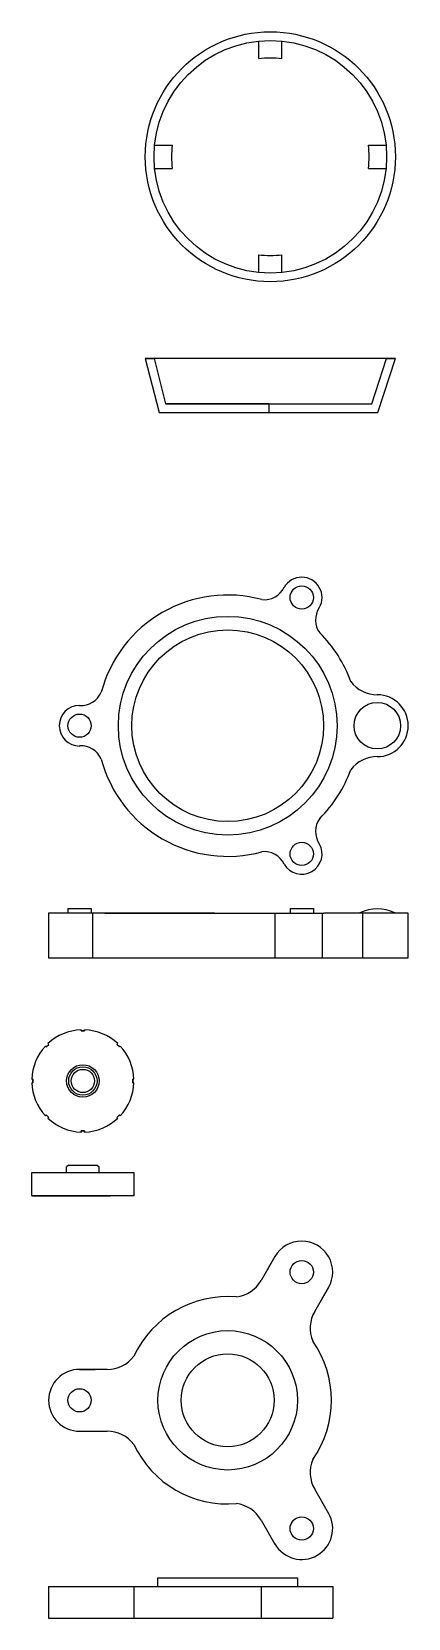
# Model space of a CAD drawing. Header units: millimetres. Extents: x 2316 to 2419, y 485 to 556.
# Drawn here: x 2329.13 to 2335.61, y 513.86 to 541.18 of the extents above; entities that cross this region are included whole.
import ezdxf

# ---------------------------------------------------------------- set-up
doc = ezdxf.new("R2010")
doc.units = ezdxf.units.MM

msp = doc.modelspace()

# ---------------------------------------------------------------- linework, layer by layer
for p, q in [((2333.035, 540.714), (2333.035, 541.017)), ((2333.435, 540.714), (2333.435, 541.017)), ((2331.243, 539.225), (2331.547, 539.225)), ((2334.923, 539.225), (2335.227, 539.225)), ((2331.243, 538.825), (2331.547, 538.825)), ((2334.923, 538.825), (2335.227, 538.825)), ((2333.035, 537.033), (2333.035, 537.337)), ((2333.435, 537.033), (2333.435, 537.337)), ((2331.083, 535.551), (2331.32, 534.623)), ((2335.387, 535.551), (2331.083, 535.551)), ((2331.083, 535.551), (2331.233, 535.551)), ((2331.233, 535.551), (2331.432, 534.773)), ((2334.984, 534.773), (2335.237, 535.551)), ((2335.085, 534.623), (2335.387, 535.551)), ((2335.237, 535.551), (2335.387, 535.551)), ((2331.32, 534.623), (2335.085, 534.623)), ((2331.32, 534.623), (2333.208, 534.623)), ((2331.432, 534.773), (2334.984, 534.773)), ((2333.208, 534.773), (2331.432, 534.773)), ((2333.208, 534.773), (2333.208, 534.623)), ((2329.752, 526.085), (2329.752, 526.005)), ((2329.752, 526.085), (2330.152, 526.085)), ((2330.152, 526.085), (2330.152, 526.005)), ((2333.575, 526.085), (2333.575, 526.005)), ((2333.575, 526.085), (2333.975, 526.085)), ((2333.975, 526.085), (2333.975, 526.005)), ((2332.272, 526.005), (2329.419, 526.005)), ((2329.419, 526.005), (2329.419, 525.231)), ((2330.175, 526.005), (2330.175, 525.231)), ((2330.389, 526.005), (2334.154, 526.005)), ((2333.315, 526.005), (2333.315, 525.231)), ((2334.125, 526.005), (2334.125, 525.231)), ((2335.609, 526.005), (2334.154, 526.005)), ((2334.821, 526.005), (2334.821, 525.231)), ((2335.609, 525.231), (2335.609, 526.005)), ((2329.419, 525.231), (2335.609, 525.231)), ((2329.978, 523.993), (2329.978, 523.974)), ((2329.978, 523.974), (2329.978, 523.993)), ((2329.978, 523.974), (2330.038, 523.974)), ((2330.038, 523.974), (2329.978, 523.974)), ((2330.038, 523.974), (2330.038, 523.993)), ((2330.038, 523.993), (2330.038, 523.974)), ((2329.365, 523.715), (2329.379, 523.701)), ((2329.379, 523.701), (2329.421, 523.743)), ((2329.421, 523.743), (2329.408, 523.757)), ((2330.595, 523.743), (2330.608, 523.757)), ((2330.637, 523.701), (2330.595, 523.743)), ((2330.651, 523.715), (2330.637, 523.701)), ((2329.149, 523.144), (2329.129, 523.144)), ((2329.129, 523.144), (2329.149, 523.144)), ((2329.129, 523.084), (2329.149, 523.084)), ((2329.149, 523.084), (2329.129, 523.084)), ((2329.149, 523.084), (2329.149, 523.144)), ((2329.149, 523.144), (2329.149, 523.084)), ((2330.867, 523.084), (2330.867, 523.144)), ((2330.867, 523.144), (2330.887, 523.144)), ((2330.887, 523.144), (2330.867, 523.144)), ((2330.867, 523.144), (2330.867, 523.084)), ((2330.887, 523.084), (2330.867, 523.084)), ((2330.867, 523.084), (2330.887, 523.084)), ((2329.365, 522.514), (2329.379, 522.528)), ((2329.379, 522.528), (2329.421, 522.485)), ((2330.637, 522.528), (2330.595, 522.485)), ((2330.651, 522.514), (2330.637, 522.528)), ((2329.421, 522.485), (2329.408, 522.472)), ((2329.978, 522.235), (2329.978, 522.255)), ((2329.978, 522.255), (2330.038, 522.255)), ((2330.038, 522.255), (2329.978, 522.255)), ((2329.978, 522.255), (2329.978, 522.235)), ((2330.038, 522.255), (2330.038, 522.235)), ((2330.038, 522.235), (2330.038, 522.255)), ((2330.595, 522.485), (2330.608, 522.472)), ((2329.128, 521.139), (2329.128, 521.537)), ((2329.128, 521.537), (2330.888, 521.537)), ((2329.764, 521.663), (2329.728, 521.635)), ((2329.728, 521.537), (2329.728, 521.635)), ((2329.764, 521.663), (2330.252, 521.663)), ((2330.252, 521.663), (2330.288, 521.635)), ((2330.288, 521.537), (2330.288, 521.635)), ((2330.888, 521.537), (2330.888, 521.139)), ((2330.888, 521.139), (2329.128, 521.139)), ((2329.128, 521.139), (2329.419, 521.139)), ((2329.419, 521.139), (2330.484, 521.139)), ((2333.314, 520.09), (2333.076, 519.678)), ((2333.314, 520.09), (2333.18, 519.859)), ((2333.998, 519.145), (2334.236, 519.557)), ((2334.236, 519.557), (2334.103, 519.326)), ((2329.952, 518.149), (2330.218, 518.149)), ((2330.428, 518.149), (2329.952, 518.149)), ((2329.952, 517.083), (2330.218, 517.083)), ((2329.952, 517.083), (2330.428, 517.083)), ((2334.236, 515.675), (2333.998, 516.087)), ((2333.076, 515.555), (2333.314, 515.142)), ((2329.419, 514.409), (2329.419, 513.864)), ((2329.419, 514.409), (2334.308, 514.409)), ((2329.419, 514.409), (2329.419, 513.864)), ((2330.885, 514.409), (2330.885, 513.864)), ((2331.301, 514.409), (2331.301, 514.559)), ((2331.301, 514.559), (2333.701, 514.559)), ((2333.076, 514.409), (2333.076, 513.864)), ((2333.701, 514.559), (2333.701, 514.409)), ((2334.308, 514.409), (2334.308, 513.864)), ((2329.419, 513.864), (2334.308, 513.864))]:
    msp.add_line(p, q)
for centre, radius in [((2333.235, 539.025), 2.152), ((2333.235, 539.025), 2.002), ((2333.775, 531.437), 0.2), ((2332.501, 529.23), 1.882), ((2332.501, 529.23), 1.65), ((2335.076, 529.23), 0.4), ((2329.952, 529.23), 0.2), ((2333.775, 527.023), 0.2), ((2330.008, 523.114), 0.28), ((2330.008, 523.114), 0.244), ((2330.008, 523.114), 0.2), ((2333.775, 519.823), 0.2), ((2332.501, 517.616), 1.2), ((2332.501, 517.616), 0.8), ((2329.952, 517.616), 0.2), ((2333.775, 515.409), 0.2)]:
    msp.add_circle(centre, radius)
for centre, radius, start, end in [((2333.235, 539.025), 1.7, 83.2437, 96.7563), ((2333.235, 539.025), 1.7, 173.2437, 186.7563), ((2333.235, 539.025), 1.7, 353.2437, 6.7563), ((2333.235, 539.025), 1.7, 263.2437, 276.7563), ((2333.134, 531.774), 0.375, 263.3533, 334.5226), ((2333.775, 531.437), 0.35, 330, 150), ((2332.501, 529.23), 2.25, 74.8056, 165.1943), ((2334.387, 531.05), 0.375, 145.4774, 216.6467), ((2332.501, 529.23), 2.25, 19.6848, 45.1943), ((2335.076, 530.339), 0.576, 217.5274, 270.0106), ((2329.981, 529.954), 0.375, 265.4774, 336.6467), ((2335.076, 529.23), 0.533, 270, 90), ((2329.952, 529.23), 0.35, 90, 270), ((2329.981, 528.507), 0.375, 23.3533, 94.5226), ((2332.501, 529.23), 2.25, 194.806, 285.1981), ((2335.076, 528.121), 0.576, 89.9894, 142.4726), ((2332.498, 529.231), 2.252, 314.8291, 340.309), ((2334.387, 527.41), 0.375, 143.3533, 214.5226), ((2333.775, 527.023), 0.35, 210, 30), ((2333.134, 526.687), 0.375, 25.4774, 96.6467), ((2335.076, 525.409), 0.668, 63.3088, 116.6912), ((2330.008, 523.114), 0.88, 91.9546, 133.0454), ((2330.008, 523.114), 0.88, 46.9546, 88.0454), ((2330.008, 523.114), 0.88, 136.9546, 178.0454), ((2330.008, 523.114), 0.88, 1.9546, 43.0454), ((2330.008, 523.114), 0.88, 181.9546, 223.0454), ((2330.008, 523.114), 0.88, 316.9546, 358.0454), ((2330.008, 523.114), 0.88, 226.9546, 268.0454), ((2330.008, 523.114), 0.88, 271.9546, 313.0454), ((2333.775, 519.823), 0.533, 330, 150), ((2332.577, 519.966), 0.576, 277.5274, 330.0106), ((2332.501, 517.616), 1.785, 85.13, 154.8703), ((2334.497, 518.857), 0.576, 149.9894, 202.4726), ((2332.501, 517.616), 1.785, 325.1298, 34.8703), ((2329.952, 517.616), 0.533, 90, 270), ((2330.428, 518.725), 0.576, 269.9894, 322.4726), ((2330.428, 516.507), 0.576, 37.5274, 90.0106), ((2332.501, 517.616), 1.785, 205.1299, 274.8702), ((2334.497, 516.375), 0.576, 157.5274, 210.0106), ((2332.577, 515.267), 0.576, 29.9894, 82.4726), ((2333.775, 515.409), 0.533, 210, 30)]:
    msp.add_arc(centre, radius, start, end)

doc.saveas('drawing.dxf')
